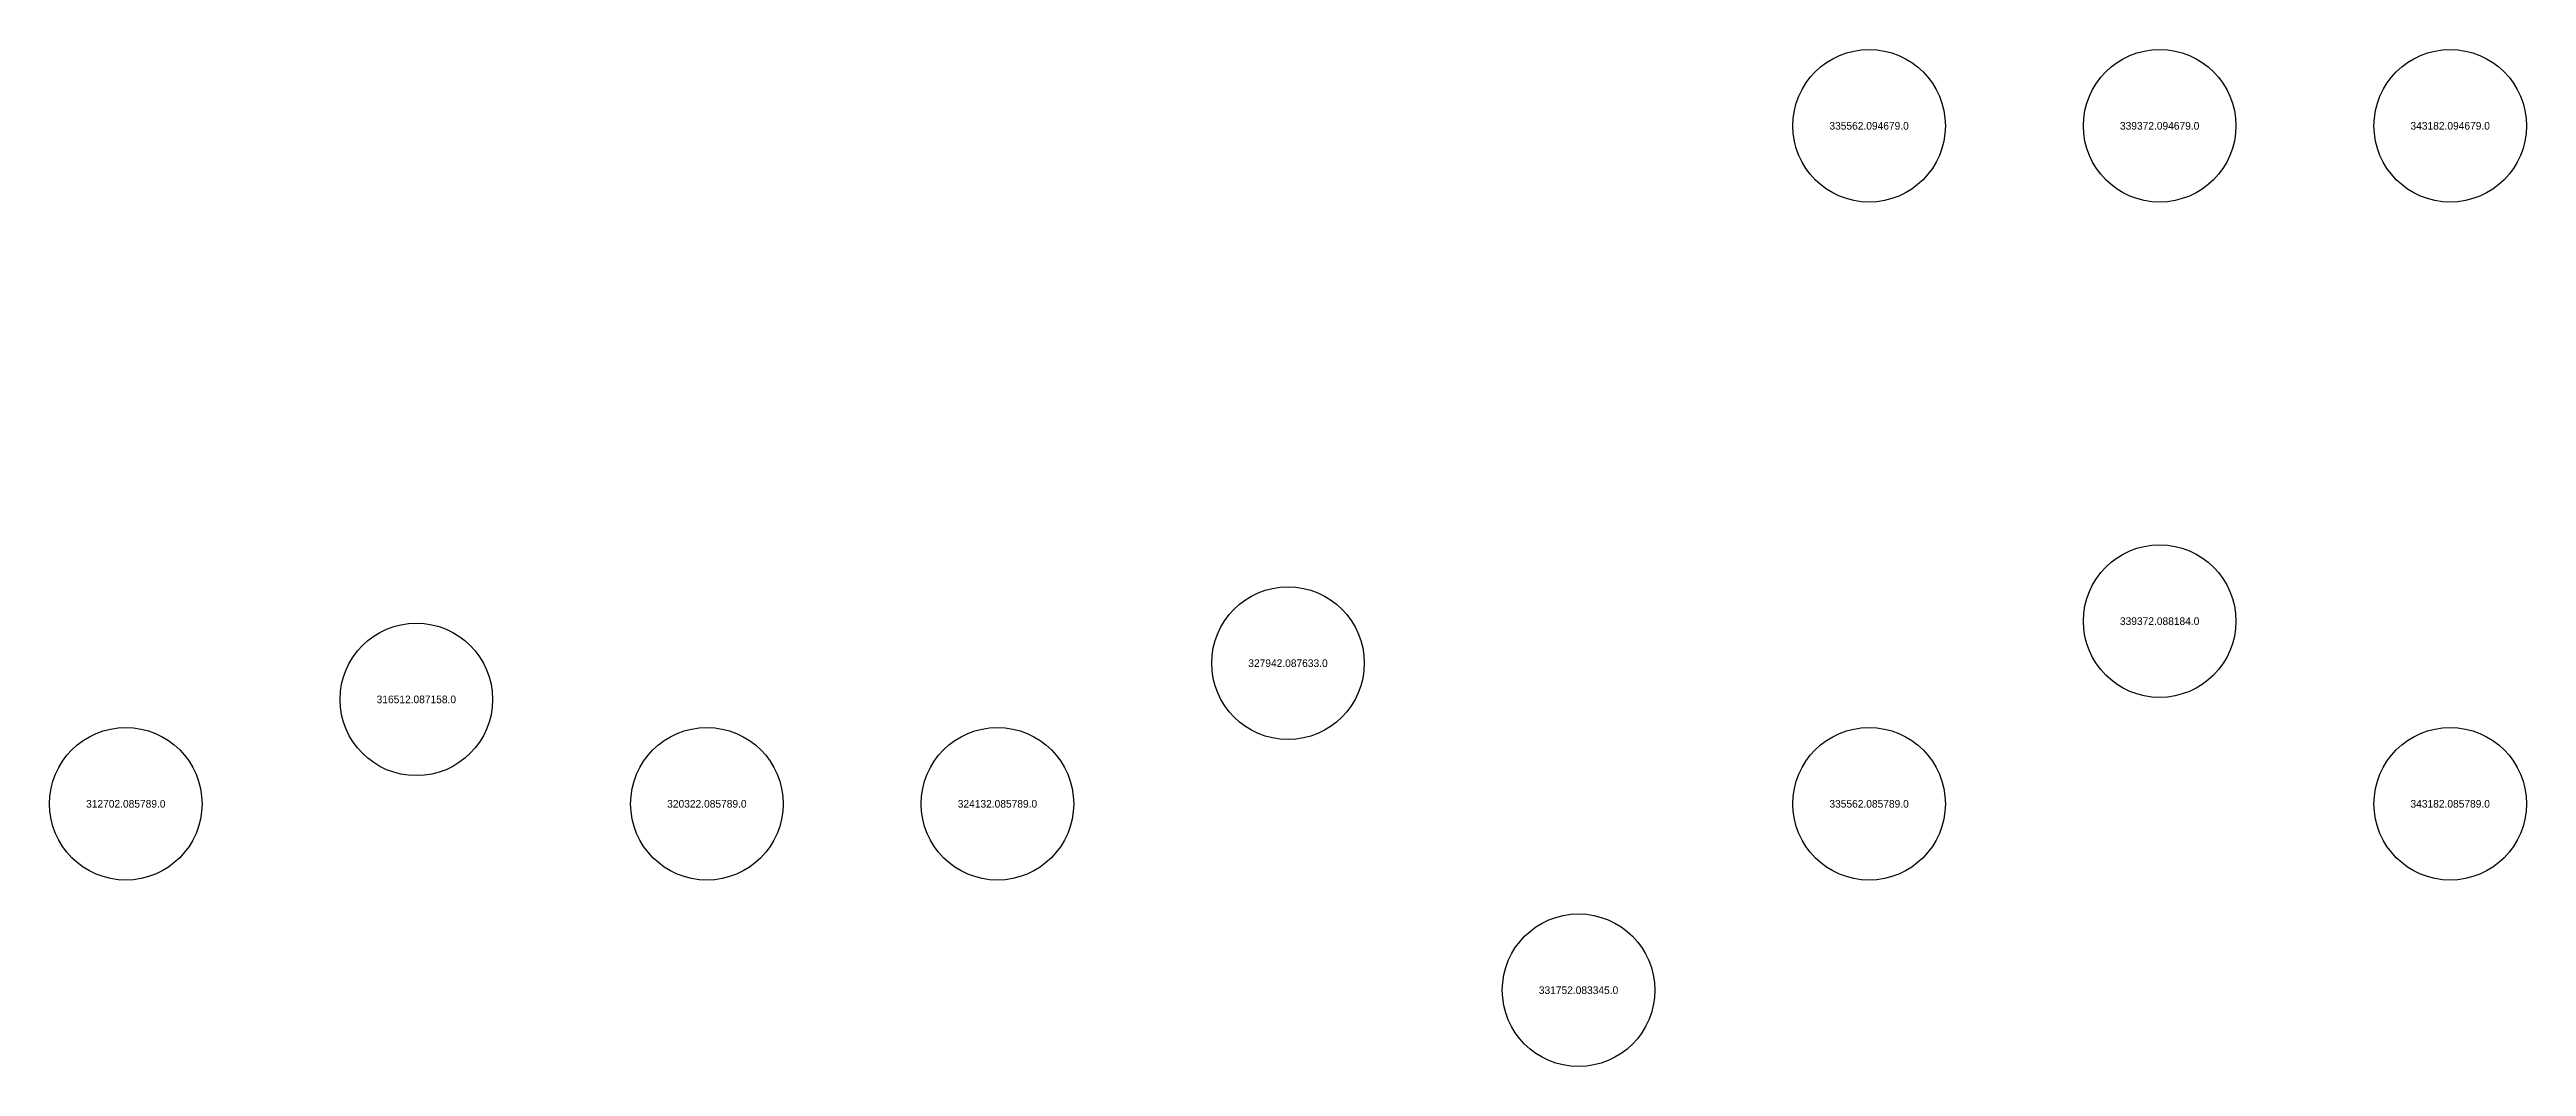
# Model space of a CAD drawing. Header units: metres. Extents: x -0.011 to 0.344, y -0.09 to 0.185.
# Drawn here: x 0.3117 to 0.34418, y 0.08235 to 0.09568 of the extents above; entities that cross this region are included whole.
import ezdxf
from ezdxf.enums import TextEntityAlignment as Align

# ---------------------------------------------------------------- set-up
doc = ezdxf.new("R2010")
doc.units = ezdxf.units.M

msp = doc.modelspace()

# ---------------------------------------------------------------- texts
at = {"layer": 'pins-Cordinates', "color": 2}
for s, p in [('335562.094679.0', (0.335562, 0.094679)), ('339372.094679.0', (0.339372, 0.094679)), ('343182.094679.0', (0.343182, 0.094679)), ('339372.088184.0', (0.339372, 0.088184)), ('327942.087633.0', (0.327942, 0.087633)), ('316512.087158.0', (0.316512, 0.087158)), ('312702.085789.0', (0.312702, 0.085789)), ('320322.085789.0', (0.320322, 0.085789)), ('324132.085789.0', (0.324132, 0.085789)), ('335562.085789.0', (0.335562, 0.085789)), ('343182.085789.0', (0.343182, 0.085789)), ('331752.083345.0', (0.331752, 0.083345))]:
    msp.add_text(s, height=0.0001, dxfattribs=at).set_placement(p, align=Align.MIDDLE_CENTER)

# ---------------------------------------------------------------- linework, layer by layer
at = {"layer": 'pins', "color": 2}
for centre in [(0.335562, 0.094679), (0.339372, 0.094679), (0.343182, 0.094679), (0.339372, 0.088184), (0.327942, 0.087633), (0.316512, 0.087158), (0.312702, 0.085789), (0.320322, 0.085789), (0.324132, 0.085789), (0.335562, 0.085789), (0.343182, 0.085789), (0.331752, 0.083345)]:
    msp.add_circle(centre, 0.001, dxfattribs=at)

msp.set_redraw_order([(e.dxf.handle, doc.entitydb.next_handle()) for e in msp.query("TEXT MTEXT ATTDEF DIMENSION ARC_DIMENSION")])  # texts and dimensions are drawn at this point

doc.saveas('drawing.dxf')
